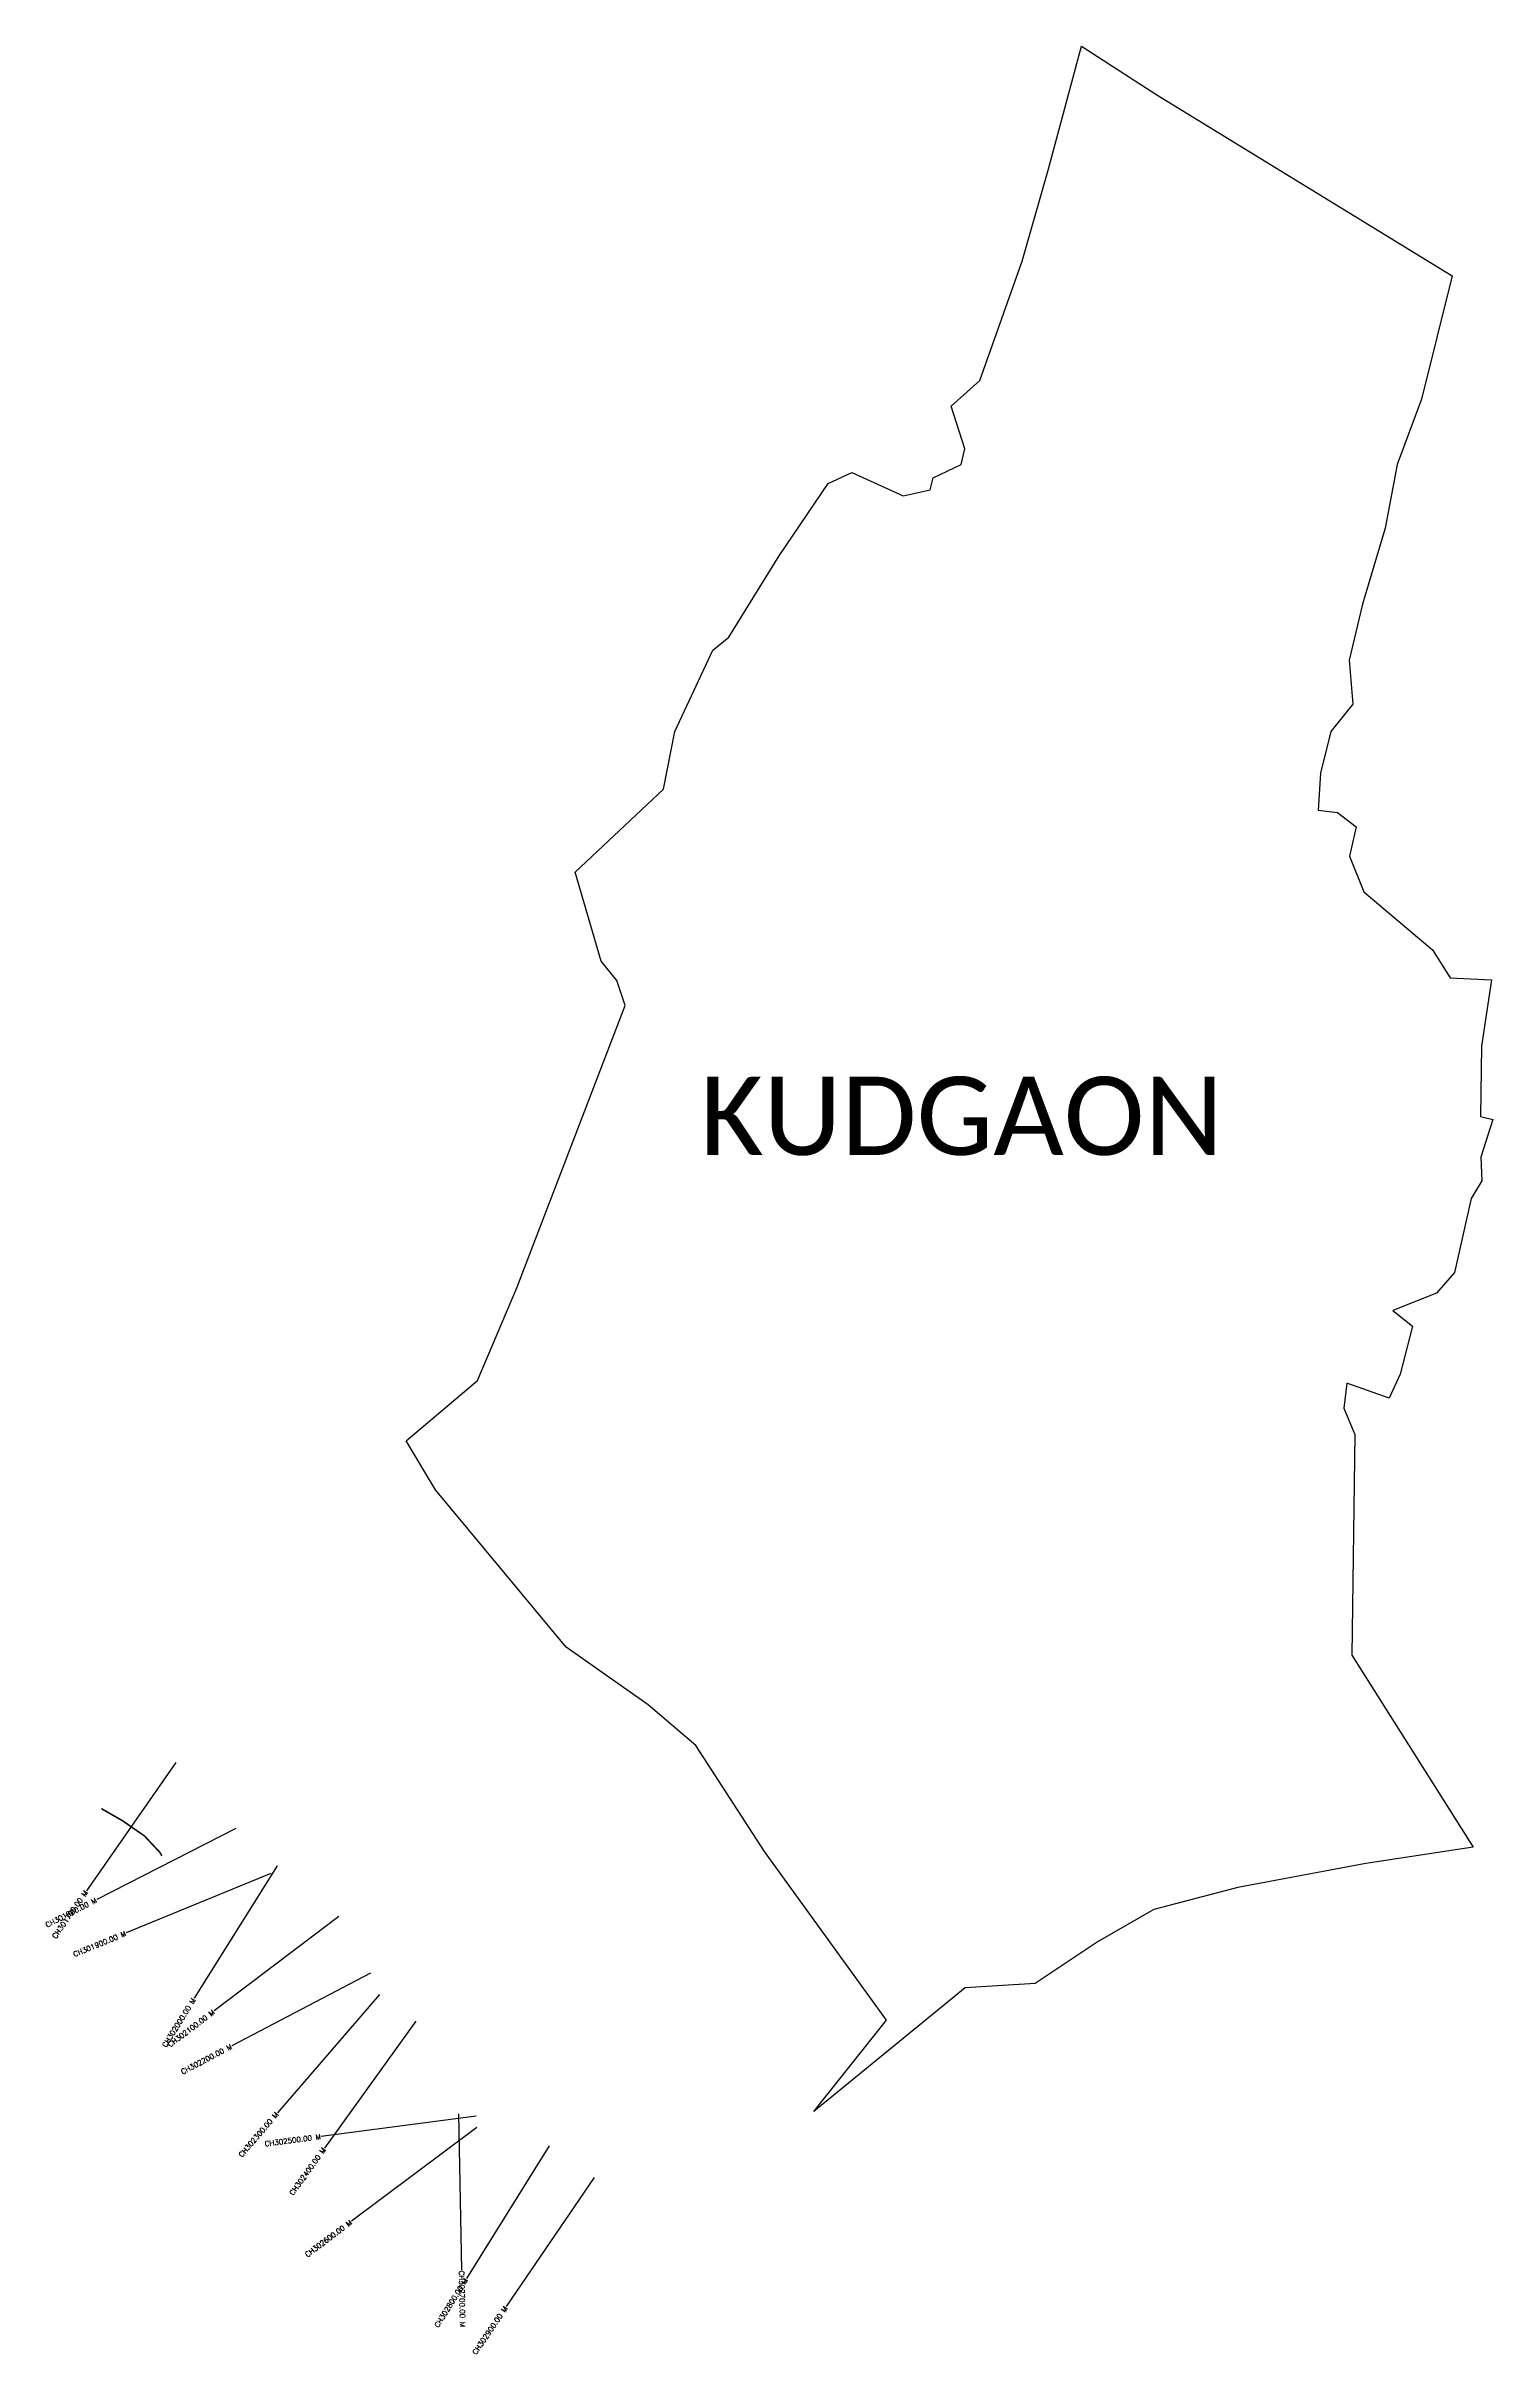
# Model space of a CAD drawing. Extents: x 283778 to 286555, y 2014641 to 2019069.
import ezdxf
from ezdxf.enums import TextEntityAlignment as Align

# ---------------------------------------------------------------- set-up
doc = ezdxf.new("R2010")
doc.units = ezdxf.units.MI
doc.header["$MEASUREMENT"] = 0
for name, color, linetype in [('CS', 134, 'Continuous'), ('CSMark', 6, 'Continuous'), ('NATURALLY PROTECTED', 3, 'Continuous'), ('village', 3, 'Continuous'), ('VILLAGE NAME', 250, 'Continuous')]:
    doc.layers.add(name, color=color, linetype=linetype)
doc.styles.get("Standard").update_dxf_attribs({"font": 'simplex.shx'})

msp = doc.modelspace()

# ---------------------------------------------------------------- linework, layer by layer
at = {"color": 3, "flags": 128}
msp.add_lwpolyline([(285422.7, 2018206.2), (285474.9, 2018217.5)], dxfattribs=at)
at = {"layer": 'CS'}
for p, q in [((284026.7, 2015775.6), (283855.4, 2015529.2)), ((284142.4, 2015649), (283875.2, 2015512.6)), ((284209.3, 2015562.3), (283931.8, 2015448.4)), ((284221.4, 2015577.5), (284062.2, 2015323.2)), ((284339.6, 2015479.8), (284100.5, 2015298.7)), ((284400.4, 2015371.1), (284134.7, 2015231.9)), ((284417.7, 2015330.5), (284221.8, 2015103.3)), ((284487.7, 2015279.2), (284312.3, 2015035.8)), ((284603.6, 2015097.1), (284306.1, 2015057.9)), ((284569.7, 2015101.5), (284575.4, 2014801.6)), ((284604.3, 2015074.9), (284364.1, 2014895.2)), ((284743.4, 2015039.9), (284584.5, 2014785.4)), ((284830, 2014979.3), (284661, 2014731.5))]:
    msp.add_line(p, q, dxfattribs=at)
at = {"layer": 'NATURALLY PROTECTED', "color": 2, "const_width": 3, "flags": 128}
msp.add_lwpolyline([(283884, 2015687.1), (283925.2, 2015663.4), (283966.8, 2015634.5), (283996.4, 2015603), (284000.1, 2015596.4)], dxfattribs=at)
at = {"layer": 'village', "color": 3}
for points in [[(285474.9, 2018217.5, 0), (285480.6, 2018240.4, 0), (285534, 2018266, 0), (285540.9, 2018296.1, 0), (285514.9, 2018378.2, 0), (285569.8, 2018427.5, 0), (285651.1, 2018656, 0), (285701.4, 2018830.9, 0), (285765.1, 2019068.8, 0), (285909.6, 2018975.5, 0), (286476.2, 2018628.2, 0), (286417.8, 2018391.3, 0), (286371, 2018266.3, 0), (286347.9, 2018144.1, 0), (286304.3, 2017998.3, 0), (286278.5, 2017890.4, 0), (286285.7, 2017806, 0), (286243.6, 2017753.8, 0), (286223.5, 2017674.1, 0), (286219, 2017602.9, 0), (286256.5, 2017598.3, 0), (286292.5, 2017570.8, 0), (286279.7, 2017514.9, 0), (286307, 2017446.1, 0), (286438.6, 2017334.6, 0), (286472.8, 2017281.2, 0), (286551.7, 2017277.4, 0), (286533, 2017150.3, 0), (286530.6, 2017015, 0), (286554.6, 2017009.5, 0)], [(286554.6, 2017009.5, 0), (286531.5, 2016937.1, 0), (286533.7, 2016891.6, 0), (286512.7, 2016858, 0), (286480.8, 2016715.5, 0), (286446.2, 2016675.8, 0), (286362.5, 2016642.9, 0), (286400.3, 2016613, 0), (286376.8, 2016520.8, 0), (286355.6, 2016474.7, 0), (286274.3, 2016503.5, 0), (286268.4, 2016455.3, 0), (286289.6, 2016405.1, 0), (286284, 2015981.3, 0), (286516.7, 2015613.3, 0), (286311.1, 2015581.5, 0), (286065.1, 2015535.7, 0), (285904, 2015493.5, 0), (285796.8, 2015432.2, 0), (285676, 2015351.6, 0), (285541.6, 2015343.3, 0), (285251.2, 2015105.8, 0), (285390.6, 2015280.9, 0), (285156.7, 2015604.8, 0), (285024.7, 2015808.2, 0), (284933.6, 2015886, 0), (284776.2, 2015997.1, 0), (284525.1, 2016299, 0), (284468.9, 2016392.9, 0), (284606.1, 2016508.8, 0), (284681.7, 2016686.3, 0), (284889.4, 2017227.8, 0), (284873.3, 2017275.8, 0), (284843.3, 2017313.4, 0), (284793.3, 2017483.7, 0), (284962.7, 2017643.4, 0), (284984.6, 2017753.9, 0), (285057.7, 2017909.9, 0), (285088.2, 2017934.9, 0), (285185.1, 2018091.1, 0), (285278.9, 2018229.8, 0), (285324, 2018250.9, 0), (285422.7, 2018206.2, 0)]]:
    msp.add_polyline3d(points, dxfattribs=at)

# ---------------------------------------------------------------- texts
at = {"layer": 'CSMark'}
for s, rotation, p in [('CH301800.00 M', 27.0383, (283874.3, 2015512.2)), ('CH301700.00 M', 55.1882, (283854.8, 2015528.4)), ('CH301900.00 M', 22.3139, (283930.9, 2015448)), ('CH302000.00 M', 57.9536, (284061.7, 2015322.4)), ('CH302100.00 M', 37.1322, (284099.7, 2015298.1)), ('CH302200.00 M', 27.6516, (284133.8, 2015231.4)), ('CH302300.00 M', 49.2296, (284221.1, 2015102.5)), ('CH302500.00 M', 7.5028, (284305.1, 2015057.8)), ('CH302400.00 M', 54.2151, (284311.7, 2015035)), ('CH302600.00 M', 36.8089, (284363.3, 2014894.6)), ('CH302800.00 M', 58.0249, (284584, 2014784.6)), ('CH302900.00 M', 55.7066, (284660.4, 2014730.7))]:
    msp.add_text(s, height=10, rotation=rotation, dxfattribs=at).set_placement(p, align=Align.MIDDLE_RIGHT)
msp.add_text('CH302700.00 M', height=10, rotation=271.0832, dxfattribs=at).set_placement((284575.4, 2014800.6), align=Align.MIDDLE_LEFT)
at = {"layer": 'VILLAGE NAME', "insert": (285033.1, 2017091.3), "char_height": 150, "attachment_point": 1}
msp.add_mtext_dynamic_manual_height_columns('{\\fCalibri|b0|i0|c0|p34;KUDGAON}', width=1877.914, gutter_width=1, heights=[0], dxfattribs=at)

doc.saveas('drawing.dxf')
